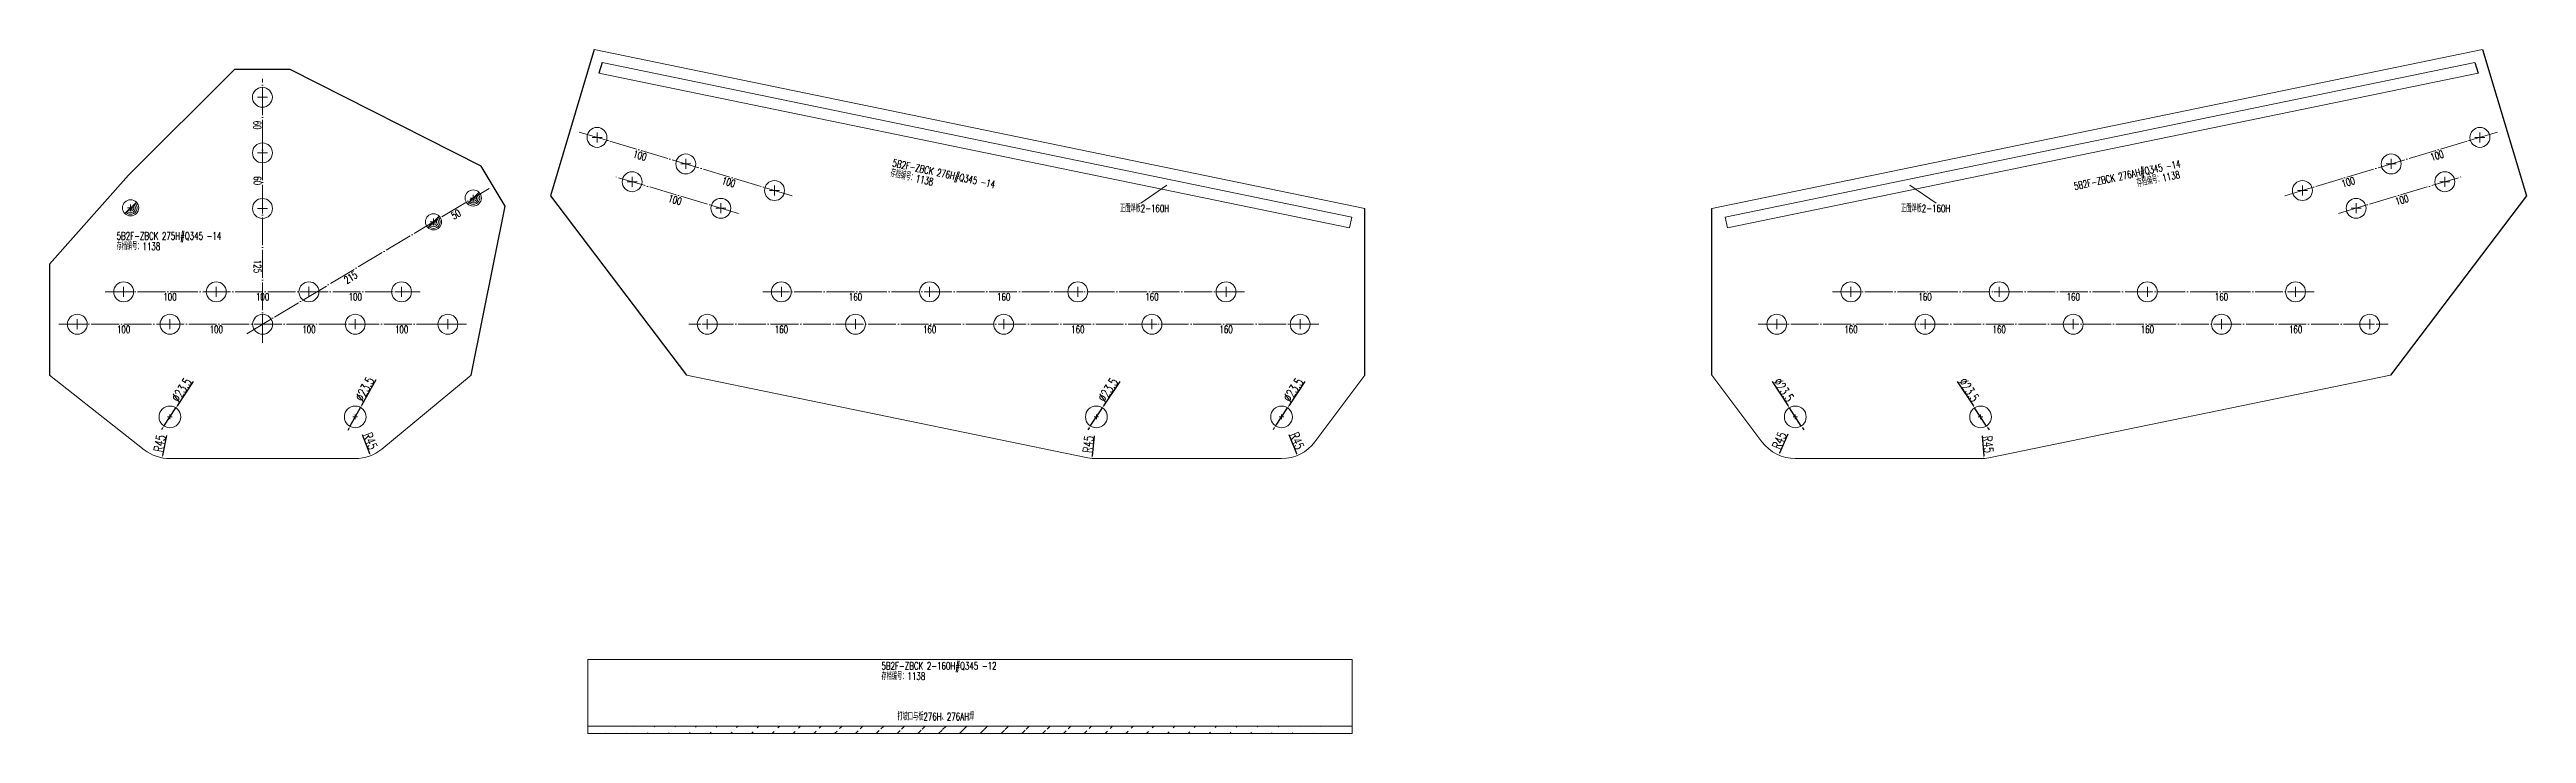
# Model space of a CAD drawing. Header units: millimetres. Extents: x -164 to 144402, y -33030 to 11430.
# Drawn here: x 38770 to 41444, y -15521 to -14783 of the extents above; entities that cross this region are included whole.
import ezdxf
from ezdxf.enums import TextEntityAlignment as Align

# ---------------------------------------------------------------- set-up
doc = ezdxf.new("R2010")
doc.units = ezdxf.units.MM
doc.header["$LTSCALE"] = 20
doc.header["$PDMODE"] = 1
doc.linetypes.add('DASHDOT2X', pattern=[1.75, 1.5, -0.125, 0, -0.125])
for name, color, linetype, lineweight in [('1', 7, 'Continuous', 25), ('11', 3, 'Continuous', 13), ('12', 7, 'Continuous', 13), ('5', 1, 'Continuous', 13), ('7', 2, 'DASHDOT2X', 13)]:
    doc.layers.add(name, color=color, linetype=linetype, lineweight=lineweight)
doc.styles.get("Standard").update_dxf_attribs({"font": 'simplex', "width": 0.7, "bigfont": 'gbhzfs.shx'})
doc.dimstyles.get("Standard").update_dxf_attribs({"dimtxt": 2.1, "dimasz": 1, "dimexe": 1.05, "dimexo": 0, "dimgap": 0.525, "dimtad": 1, "dimzin": 0, "dimdsep": 46, "dimtxsty": 'standard', "dimblk": 'OBLIQUE', "dimblk1": 'OBLIQUE', "dimblk2": 'OBLIQUE', "dimcen": 0.09, "dimadec": 0, "dimazin": 0, "dimtfac": 1, "dimtdec": 1, "dimtix": 1, "dimtmove": 0, "dimatfit": 3, "dimfxl": 0, "dimtolj": 1, "dimtzin": 0, "dimarcsym": 0})

msp = doc.modelspace()

# ---------------------------------------------------------------- texts
at = {"layer": '11', "width": 0.7}
for s, rotation, p in [('60', 270.051133, (38998.308, -14864.561)), ('100', 343.336472, (39408.474, -14893.628)), ('100', 16.663528, (41346.074, -14893.628)), ('60', 270.051133, (38998.362, -14924.56)), ('100', 343.336472, (39446.338, -14941.496)), ('100', 343.336472, (39504.275, -14922.303)), ('100', 16.663528, (41250.273, -14922.303)), ('100', 16.663528, (41308.21, -14941.496)), ('50', 30.926583, (39206.72, -14957.456)), ('125', 270.051133, (38998.444, -15017.059)), ('215', 30.926583, (39093.023, -15025.574))]:
    msp.add_text(s, height=8, rotation=rotation, dxfattribs=at).set_placement(p, align=Align.TOP_CENTER)
for s, p in [('100', (38900, -15046.057)), ('100', (39000, -15046.057)), ('100', (39100, -15046.057)), ('160', (39640, -15046.057)), ('160', (39800, -15046.057)), ('160', (39960, -15046.057)), ('160', (40794.548, -15046.057)), ('160', (40954.548, -15046.057)), ('160', (41114.548, -15046.057)), ('100', (38850, -15081.057)), ('100', (38950, -15081.057)), ('100', (39050, -15081.057)), ('100', (39150, -15081.057)), ('160', (39560, -15081.057)), ('160', (39720, -15081.057)), ('160', (39880, -15081.057)), ('160', (40040, -15081.057)), ('160', (40714.548, -15081.057)), ('160', (40874.548, -15081.057)), ('160', (41034.548, -15081.057)), ('160', (41194.548, -15081.057))]:
    msp.add_text(s, height=8, dxfattribs=at).set_placement(p, align=Align.TOP_CENTER)
at = {"layer": '12', "width": 0.7}
for s, rotation, p in [('存档编号：1138 ', 347.833735, (39676.456, -14922.336)), ('5B2F-ZBCK 276H#Q345 -14 ', 347.833735, (39678.817, -14911.387)), ('5B2F-ZBCK 276AH#Q345 -14 ', 12.166265, (40956.786, -14937.031)), ('存档编号：1138 ', 12.166265, (41024.699, -14933.847))]:
    msp.add_text(s, height=8, rotation=rotation, dxfattribs=at).set_placement(p, align=Align.BOTTOM_LEFT)
for s, p in [('正面焊板2-160H', (39925.555, -14960.975)), ('正面焊板2-160H', (40768.644, -14960.975)), ('存档编号：1138 ', (38842.388, -15001.867)), ('5B2F-ZBCK 275H#Q345 -14 ', (38842.388, -14990.667)), ('5B2F-ZBCK 2-160H#Q345 -12 ', (39668.109, -15454.73)), ('存档编号：1138 ', (39668.109, -15465.93)), ('打坡口与板276H、276AH焊', (39685.313, -15509.492))]:
    msp.add_text(s, height=8, dxfattribs=at).set_placement(p, align=Align.BOTTOM_LEFT)

# ---------------------------------------------------------------- blocks, each defined once
blk = doc.blocks.new('M20')
for p, q in [((-0.5, 0), (0.5, 0)), ((0, -0.5), (0, 0.5))]:
    blk.add_line(p, q)
blk.add_circle((0, 0), 1)
blk = doc.blocks.new('M16')
for p, q in [((-0.71, -0.71), (0.71, 0.71)), ((-0.4, 0), (0.4, 0)), ((0, 0.4), (0, -0.4))]:
    blk.add_line(p, q)
blk.add_circle((0, 0), 1)
for radius in [0.8, 0.6, 0.4, 0.2]:
    blk.add_arc((0, 0), radius, 225, 45)
blk = doc.blocks.new('*D91')
at = {"layer": '12', "color": 0, "lineweight": -2}
for p, q in [((38925.2, -15141.5), (38907.9, -15167.7)), ((38893.5, -15189.4), (38906.5, -15169.8)), ((38892.1, -15191.4), (38890.8, -15193.5))]:
    blk.add_line(p, q, dxfattribs=at)
at = {"layer": '12', "color": 0}
for points in [[(38907.5, -15167.4), (38908.2, -15167.9), (38906.5, -15169.8)], [(38891.8, -15191.2), (38892.5, -15191.7), (38893.5, -15189.4)]]:
    blk.add_solid(points, dxfattribs=at)
at = {"layer": 'Defpoints', "color": 0}
for p in [(38906.5, -15169.8), (38893.5, -15189.4)]:
    blk.add_point(p, dxfattribs=at)
at = {"layer": '12', "color": 0, "insert": (38912.5, -15150.4), "char_height": 10, "attachment_point": 5, "rotation": 56.5175}
blk.add_mtext('∅23.5', dxfattribs=at)
blk = doc.blocks.new('*D92')
at = {"layer": '12', "color": 0, "lineweight": -2}
for p, q in [((39122.2, -15139.6), (39106.9, -15167.1)), ((39094.3, -15189.8), (39105.7, -15169.3)), ((39093.1, -15192), (39091.9, -15194.2))]:
    blk.add_line(p, q, dxfattribs=at)
at = {"layer": '12', "color": 0}
for points in [[(39106.6, -15166.9), (39107.3, -15167.3), (39105.7, -15169.3)], [(39092.7, -15191.8), (39093.4, -15192.2), (39094.3, -15189.8)]]:
    blk.add_solid(points, dxfattribs=at)
at = {"layer": 'Defpoints', "color": 0}
for p in [(39105.7, -15169.3), (39094.3, -15189.8)]:
    blk.add_point(p, dxfattribs=at)
at = {"layer": '12', "color": 0, "insert": (39110.2, -15149.5), "char_height": 10, "attachment_point": 5, "rotation": 60.9649}
blk.add_mtext('∅23.5', dxfattribs=at)
blk = doc.blocks.new('*D93')
at = {"layer": '12', "color": 0, "lineweight": -2}
blk.add_line((39107.5, -15198.6), (39115.5, -15219.1), dxfattribs=at)
at = {"layer": '12', "color": 0}
blk.add_solid([(39115.9, -15219), (39115.1, -15219.3), (39116.4, -15221.4)], dxfattribs=at)
at = {"layer": 'Defpoints', "color": 0}
for p in [(39100, -15179.6), (39116.4, -15221.4)]:
    blk.add_point(p, dxfattribs=at)
at = {"layer": '12', "color": 0, "insert": (39116.3, -15205.6), "char_height": 10, "attachment_point": 5, "rotation": 291.4169}
blk.add_mtext('R45', dxfattribs=at)
blk = doc.blocks.new('*D94')
at = {"layer": '12', "color": 0, "lineweight": -2}
blk.add_line((38896.2, -15199.6), (38892.1, -15221.3), dxfattribs=at)
at = {"layer": '12', "color": 0}
blk.add_solid([(38891.7, -15221.2), (38892.5, -15221.4), (38891.7, -15223.8)], dxfattribs=at)
at = {"layer": 'Defpoints', "color": 0}
for p in [(38900, -15179.6), (38891.7, -15223.8)]:
    blk.add_point(p, dxfattribs=at)
at = {"layer": '12', "color": 0, "insert": (38888.9, -15208.2), "char_height": 10, "attachment_point": 5, "rotation": 79.3153}
blk.add_mtext('R45', dxfattribs=at)
blk = doc.blocks.new('*D95')
at = {"layer": '12', "color": 0, "lineweight": -2}
for p, q in [((39925.2, -15141.5), (39907.9, -15167.7)), ((39893.5, -15189.4), (39906.5, -15169.8)), ((39892.1, -15191.4), (39890.8, -15193.5))]:
    blk.add_line(p, q, dxfattribs=at)
at = {"layer": '12', "color": 0}
for points in [[(39907.5, -15167.4), (39908.2, -15167.9), (39906.5, -15169.8)], [(39891.8, -15191.2), (39892.5, -15191.7), (39893.5, -15189.4)]]:
    blk.add_solid(points, dxfattribs=at)
at = {"layer": 'Defpoints', "color": 0}
for p in [(39906.5, -15169.8), (39893.5, -15189.4)]:
    blk.add_point(p, dxfattribs=at)
at = {"layer": '12', "color": 0, "insert": (39912.5, -15150.4), "char_height": 10, "attachment_point": 5, "rotation": 56.5175}
blk.add_mtext('∅23.5', dxfattribs=at)
blk = doc.blocks.new('*D96')
at = {"layer": '12', "color": 0, "lineweight": -2}
for p, q in [((40125.2, -15141.5), (40107.9, -15167.7)), ((40093.5, -15189.4), (40106.5, -15169.8)), ((40092.1, -15191.4), (40090.8, -15193.5))]:
    blk.add_line(p, q, dxfattribs=at)
at = {"layer": '12', "color": 0}
for points in [[(40107.5, -15167.4), (40108.2, -15167.9), (40106.5, -15169.8)], [(40091.8, -15191.2), (40092.5, -15191.7), (40093.5, -15189.4)]]:
    blk.add_solid(points, dxfattribs=at)
at = {"layer": 'Defpoints', "color": 0}
for p in [(40106.5, -15169.8), (40093.5, -15189.4)]:
    blk.add_point(p, dxfattribs=at)
at = {"layer": '12', "color": 0, "insert": (40112.5, -15150.4), "char_height": 10, "attachment_point": 5, "rotation": 56.5175}
blk.add_mtext('∅23.5', dxfattribs=at)
blk = doc.blocks.new('*D99')
at = {"layer": '12', "color": 0, "lineweight": -2}
blk.add_line((40107.7, -15198.5), (40116, -15218.9), dxfattribs=at)
at = {"layer": '12', "color": 0}
blk.add_solid([(40116.4, -15218.8), (40115.6, -15219.1), (40116.9, -15221.3)], dxfattribs=at)
at = {"layer": 'Defpoints', "color": 0}
for p in [(40100, -15179.6), (40116.9, -15221.3)]:
    blk.add_point(p, dxfattribs=at)
at = {"layer": '12', "color": 0, "insert": (40116.6, -15205.4), "char_height": 10, "attachment_point": 5, "rotation": 292.0802}
blk.add_mtext('R45', dxfattribs=at)
blk = doc.blocks.new('*D100')
at = {"layer": '12', "color": 0, "lineweight": -2}
blk.add_line((39897.8, -15199.9), (39895.4, -15221.8), dxfattribs=at)
at = {"layer": '12', "color": 0}
blk.add_solid([(39895, -15221.8), (39895.8, -15221.9), (39895.2, -15224.3)], dxfattribs=at)
at = {"layer": 'Defpoints', "color": 0}
for p in [(39900, -15179.6), (39895.2, -15224.3)]:
    blk.add_point(p, dxfattribs=at)
at = {"layer": '12', "color": 0, "insert": (39891.2, -15209), "char_height": 10, "attachment_point": 5, "rotation": 83.8268}
blk.add_mtext('R45', dxfattribs=at)
blk = doc.blocks.new('*D98')
at = {"layer": '12', "color": 0, "lineweight": -2}
for p, q in [((40629.4, -15141.5), (40646.7, -15167.7)), ((40661, -15189.4), (40648.1, -15169.8)), ((40662.4, -15191.4), (40663.8, -15193.5))]:
    blk.add_line(p, q, dxfattribs=at)
at = {"layer": '12', "color": 0}
for points in [[(40647, -15167.4), (40646.3, -15167.9), (40648.1, -15169.8)], [(40662.8, -15191.2), (40662.1, -15191.7), (40661, -15189.4)]]:
    blk.add_solid(points, dxfattribs=at)
at = {"layer": 'Defpoints', "color": 0}
for p in [(40648.1, -15169.8), (40661, -15189.4)]:
    blk.add_point(p, dxfattribs=at)
at = {"layer": '12', "color": 0, "insert": (40642, -15150.4), "char_height": 10, "attachment_point": 5, "rotation": 303.4825}
blk.add_mtext('∅23.5', dxfattribs=at)
blk = doc.blocks.new('*D97')
at = {"layer": '12', "color": 0, "lineweight": -2}
for p, q in [((40829.4, -15141.5), (40846.7, -15167.7)), ((40861, -15189.4), (40848.1, -15169.8)), ((40862.4, -15191.4), (40863.8, -15193.5))]:
    blk.add_line(p, q, dxfattribs=at)
at = {"layer": '12', "color": 0}
for points in [[(40847, -15167.4), (40846.3, -15167.9), (40848.1, -15169.8)], [(40862.8, -15191.2), (40862.1, -15191.7), (40861, -15189.4)]]:
    blk.add_solid(points, dxfattribs=at)
at = {"layer": 'Defpoints', "color": 0}
for p in [(40848.1, -15169.8), (40861, -15189.4)]:
    blk.add_point(p, dxfattribs=at)
at = {"layer": '12', "color": 0, "insert": (40842, -15150.4), "char_height": 10, "attachment_point": 5, "rotation": 303.4825}
blk.add_mtext('∅23.5', dxfattribs=at)
blk = doc.blocks.new('*D101')
at = {"layer": '12', "color": 0, "lineweight": -2}
blk.add_line((40646.4, -15198.3), (40637.6, -15218.6), dxfattribs=at)
at = {"layer": '12', "color": 0}
blk.add_solid([(40637.3, -15218.4), (40638, -15218.7), (40636.6, -15220.8)], dxfattribs=at)
at = {"layer": 'Defpoints', "color": 0}
for p in [(40654.5, -15179.6), (40636.6, -15220.8)]:
    blk.add_point(p, dxfattribs=at)
at = {"layer": '12', "color": 0, "insert": (40637.4, -15205), "char_height": 10, "attachment_point": 5, "rotation": 66.5623}
blk.add_mtext('R45', dxfattribs=at)
blk = doc.blocks.new('*D102')
at = {"layer": '12', "color": 0, "lineweight": -2}
blk.add_line((40856.2, -15199.9), (40858, -15221.9), dxfattribs=at)
at = {"layer": '12', "color": 0}
blk.add_solid([(40858.4, -15221.9), (40857.6, -15221.9), (40858.2, -15224.4)], dxfattribs=at)
at = {"layer": 'Defpoints', "color": 0}
for p in [(40854.5, -15179.6), (40858.2, -15224.4)]:
    blk.add_point(p, dxfattribs=at)
at = {"layer": '12', "color": 0, "insert": (40862.6, -15209.2), "char_height": 10, "attachment_point": 5, "rotation": 274.6885}
blk.add_mtext('R45', dxfattribs=at)

# ---------------------------------------------------------------- dimensions: what is measured, and where the dimension line sits
at = {"layer": '12'}
for p1, p2, picture, middle in [((38893.518, -15189.357), (38906.482, -15169.757), '*D91', (38912.526, -15150.424)), ((39094.297, -15189.83), (39105.703, -15169.284), '*D92', (39110.229, -15149.541)), ((39893.518, -15189.357), (39906.482, -15169.757), '*D95', (39912.526, -15150.424)), ((40093.518, -15189.357), (40106.482, -15169.757), '*D96', (40112.526, -15150.424)), ((40661.03, -15189.357), (40648.065, -15169.757), '*D98', (40642.022, -15150.424)), ((40861.03, -15189.357), (40848.065, -15169.757), '*D97', (40842.022, -15150.424))]:
    dim = msp.add_diameter_dim_2p(p1=p1, p2=p2, dimstyle='standard', override={"dimtxt": 10, "dimasz": 2.5, "dimexe": 1.25, "dimexo": 0.625, "dimgap": 0.625, "dimzin": 8, "dimcen": 2.5, "dimtdec": 2, "dimtix": 0, "dimtolj": 0, "dimtzin": 8}, dxfattribs=at)
    dim.commit()
    dim.dimension.update_dxf_attribs({"geometry": picture, "text_midpoint": middle})
for center, mpoint, picture, middle in [((38900, -15179.557), (38891.657, -15223.777), '*D94', (38894.399, -15209.242)), ((39100, -15179.557), (39116.432, -15221.45), '*D93', (39111.031, -15207.679)), ((39900, -15179.557), (39895.161, -15224.296), '*D100', (39896.752, -15209.59)), ((40100, -15179.557), (40116.916, -15221.257), '*D99', (40111.355, -15207.55)), ((40654.548, -15179.557), (40636.649, -15220.844), '*D101', (40642.532, -15207.273)), ((40854.548, -15179.557), (40858.226, -15224.406), '*D102', (40857.017, -15209.664))]:
    dim = msp.add_radius_dim(center=center, mpoint=mpoint, dimstyle='standard', override={"dimtxt": 10, "dimasz": 2.5, "dimexe": 1.25, "dimexo": 0.625, "dimgap": 0.625, "dimzin": 8, "dimcen": 2.5, "dimtdec": 2, "dimtix": 0, "dimtolj": 0, "dimtzin": 8}, dxfattribs=at)
    dim.commit()
    dim.dimension.update_dxf_attribs({"geometry": picture, "text_midpoint": middle, "dimtype": 164})

# ---------------------------------------------------------------- hatches: boundary and pattern name
at = {"layer": '12'}
h = msp.add_hatch(dxfattribs=at)
h.set_pattern_fill('ANSI31', color=256, scale=5, style=0)
edge = h.paths.add_edge_path()
edge.add_line((39351.051, -15513.244), (40176.051, -15513.244))
edge.add_line((39351.051, -15521.244), (40176.051, -15521.244))

# ---------------------------------------------------------------- linework, layer by layer
at = {"layer": '1'}
for p, q in [((39358.071, -14783.031), (39310.758, -14941.102)), ((41396.476, -14783.031), (41443.79, -14941.102)), ((38969.755, -14804.587), (38855.3, -14918.593)), ((39029.755, -14804.533), (38969.755, -14804.587)), ((39235.992, -14909.027), (39029.755, -14804.533)), ((39366.415, -14797.004), (39362.961, -14808.544)), ((41388.133, -14797.004), (41391.587, -14808.544)), ((38855.3, -14918.593), (38770, -15014.557)), ((39261.688, -14951.918), (39235.992, -14909.027)), ((39310.758, -14941.102), (39457.59, -15134.557)), ((41443.79, -14941.102), (41296.958, -15134.557)), ((39224.975, -15134.557), (39261.688, -14951.918)), ((40190, -15134.557), (40190, -14954.561)), ((40564.548, -15134.557), (40564.548, -14954.561)), ((38770, -15014.557), (38770, -15134.557))]:
    msp.add_line(p, q, dxfattribs=at)
at = {"layer": '12'}
for p, q in [((39976.272, -14929.358), (39947.871, -14948.685)), ((40778.276, -14929.358), (40806.677, -14948.685)), ((40175.824, -14963.89), (40173.401, -14975.643)), ((40578.724, -14963.89), (40581.147, -14975.643)), ((38770, -15134.557), (38872.18, -15214.927)), ((39224.975, -15134.557), (39128.687, -15214.227)), ((39457.59, -15134.557), (39890.939, -15223.635)), ((40190, -15134.557), (40136, -15206.557)), ((40564.548, -15134.557), (40618.548, -15206.557)), ((41296.958, -15134.557), (40863.608, -15223.635)), ((38897.5, -15179.557), (38902.5, -15179.557)), ((38900, -15182.057), (38900, -15177.057)), ((39097.5, -15179.557), (39102.5, -15179.557)), ((39100, -15182.057), (39100, -15177.057)), ((39897.5, -15179.557), (39902.5, -15179.557)), ((39900, -15182.057), (39900, -15177.057)), ((40097.5, -15179.557), (40102.5, -15179.557)), ((40100, -15182.057), (40100, -15177.057)), ((40657.048, -15179.557), (40652.048, -15179.557)), ((40654.548, -15182.057), (40654.548, -15177.057)), ((40857.048, -15179.557), (40852.048, -15179.557)), ((40854.548, -15182.057), (40854.548, -15177.057)), ((38900, -15224.557), (39100, -15224.557)), ((39900, -15224.557), (40100, -15224.557)), ((40854.548, -15224.557), (40654.548, -15224.557)), ((39351.051, -15441.244), (39351.051, -15521.244)), ((40176.051, -15441.244), (39351.051, -15441.244)), ((40176.051, -15521.244), (40176.051, -15441.244)), ((39351.051, -15513.244), (40176.051, -15513.244)), ((39351.051, -15521.244), (40176.051, -15521.244))]:
    msp.add_line(p, q, dxfattribs=at)
for centre in [(38900, -15179.557), (39100, -15179.557), (39900, -15179.557), (40100, -15179.557), (40654.548, -15179.557), (40854.548, -15179.557)]:
    msp.add_circle(centre, 11.75, dxfattribs=at)
for centre, start, end in [((40100, -15179.557), 270, 323.130102), ((40654.548, -15179.557), 216.869898, 270), ((38900, -15179.557), 231.813016, 270), ((39100, -15179.557), 270, 309.605201), ((39900, -15179.557), 258.3842, 270), ((40854.548, -15179.557), 270, 281.6158)]:
    msp.add_arc(centre, 45, start, end, dxfattribs=at)
at = {"layer": '7', "color": 0, "linetype": 'ByBlock'}
for p, q in [((40190, -14954.561), (39358.071, -14783.031)), ((40564.548, -14954.561), (41396.476, -14783.031)), ((40173.401, -14975.643), (39362.961, -14808.544)), ((40175.824, -14963.89), (39366.415, -14797.004)), ((40578.724, -14963.89), (41388.133, -14797.004)), ((40581.147, -14975.643), (41391.587, -14808.544))]:
    msp.add_line(p, q, dxfattribs=at)
at = {"layer": '7'}
for p, q in [((39000.018, -15099.557), (38999.764, -14814.56)), ((39571.765, -14940.939), (39341.844, -14872.119)), ((41182.783, -14940.939), (41412.704, -14872.119)), ((38982.843, -15089.836), (39244.551, -14933.042)), ((39513.829, -14960.132), (39379.708, -14919.987)), ((41240.719, -14960.132), (41374.84, -14919.987)), ((38830, -15044.557), (39170, -15044.557)), ((40060, -15044.557), (39540, -15044.557)), ((40694.548, -15044.557), (41214.548, -15044.557)), ((38780, -15079.557), (39220, -15079.557)), ((40140, -15079.557), (39460, -15079.557)), ((40614.548, -15079.557), (41294.548, -15079.557))]:
    msp.add_line(p, q, dxfattribs=at)

# ---------------------------------------------------------------- block references
at = {"layer": '5'}
for name, p, xscale, yscale, zscale in [('M20', (38999.781, -14834.56), 10.75, 10.75, 10.75), ('M20', (38999.835, -14894.559), 10.75, 10.75, 10.75), ('M20', (39361.004, -14877.854), 10.75, 10.75, 10.75), ('M20', (41393.544, -14877.854), -10.75, 10.75, 10.75), ('M20', (39398.868, -14925.722), 10.75, 10.75, 10.75), ('M20', (39456.805, -14906.529), 10.75, 10.75, 10.75), ('M20', (41297.743, -14906.529), -10.75, 10.75, 10.75), ('M20', (41355.68, -14925.722), -10.75, 10.75, 10.75), ('M16', (38857.511, -14953.879), 8.75, 8.75, 8.75), ('M20', (38999.888, -14954.558), 10.75, 10.75, 10.75), ('M16', (39227.395, -14943.321), 8.75, 8.75, 8.75), ('M20', (39494.669, -14954.397), 10.75, 10.75, 10.75), ('M20', (39552.605, -14935.204), 10.75, 10.75, 10.75), ('M20', (41201.943, -14935.204), -10.75, 10.75, 10.75), ('M20', (41259.879, -14954.397), -10.75, 10.75, 10.75), ('M16', (39184.504, -14969.017), 8.75, 8.75, 8.75), ('M20', (38850, -15044.557), 10.75, 10.75, 10.75), ('M20', (38950, -15044.557), 10.75, 10.75, 10.75), ('M20', (39050, -15044.557), 10.75, 10.75, 10.75), ('M20', (39150, -15044.557), 10.75, 10.75, 10.75), ('M20', (39560, -15044.557), 10.75, 10.75, 10.75), ('M20', (39720, -15044.557), 10.75, 10.75, 10.75), ('M20', (39880, -15044.557), 10.75, 10.75, 10.75), ('M20', (40040, -15044.557), 10.75, 10.75, 10.75), ('M20', (40714.548, -15044.557), -10.75, 10.75, 10.75), ('M20', (40874.548, -15044.557), -10.75, 10.75, 10.75), ('M20', (41034.548, -15044.557), -10.75, 10.75, 10.75), ('M20', (41194.548, -15044.557), -10.75, 10.75, 10.75), ('M20', (38800, -15079.557), 10.75, 10.75, 10.75), ('M20', (38900, -15079.557), 10.75, 10.75, 10.75), ('M20', (39000, -15079.557), 10.75, 10.75, 10.75), ('M20', (39100, -15079.557), 10.75, 10.75, 10.75), ('M20', (39200, -15079.557), 10.75, 10.75, 10.75), ('M20', (39480, -15079.557), 10.75, 10.75, 10.75), ('M20', (39640, -15079.557), 10.75, 10.75, 10.75), ('M20', (39800, -15079.557), 10.75, 10.75, 10.75), ('M20', (39960, -15079.557), 10.75, 10.75, 10.75), ('M20', (40120, -15079.557), 10.75, 10.75, 10.75), ('M20', (40634.548, -15079.557), -10.75, 10.75, 10.75), ('M20', (40794.548, -15079.557), -10.75, 10.75, 10.75), ('M20', (40954.548, -15079.557), -10.75, 10.75, 10.75), ('M20', (41114.548, -15079.557), -10.75, 10.75, 10.75), ('M20', (41274.548, -15079.557), -10.75, 10.75, 10.75)]:
    msp.add_blockref(name, p, dxfattribs=dict(at, xscale=xscale, yscale=yscale, zscale=zscale))

msp.set_redraw_order([(e.dxf.handle, doc.entitydb.next_handle()) for e in msp.query("TEXT MTEXT ATTDEF DIMENSION ARC_DIMENSION")])  # texts and dimensions are drawn at this point

doc.saveas('drawing.dxf')
